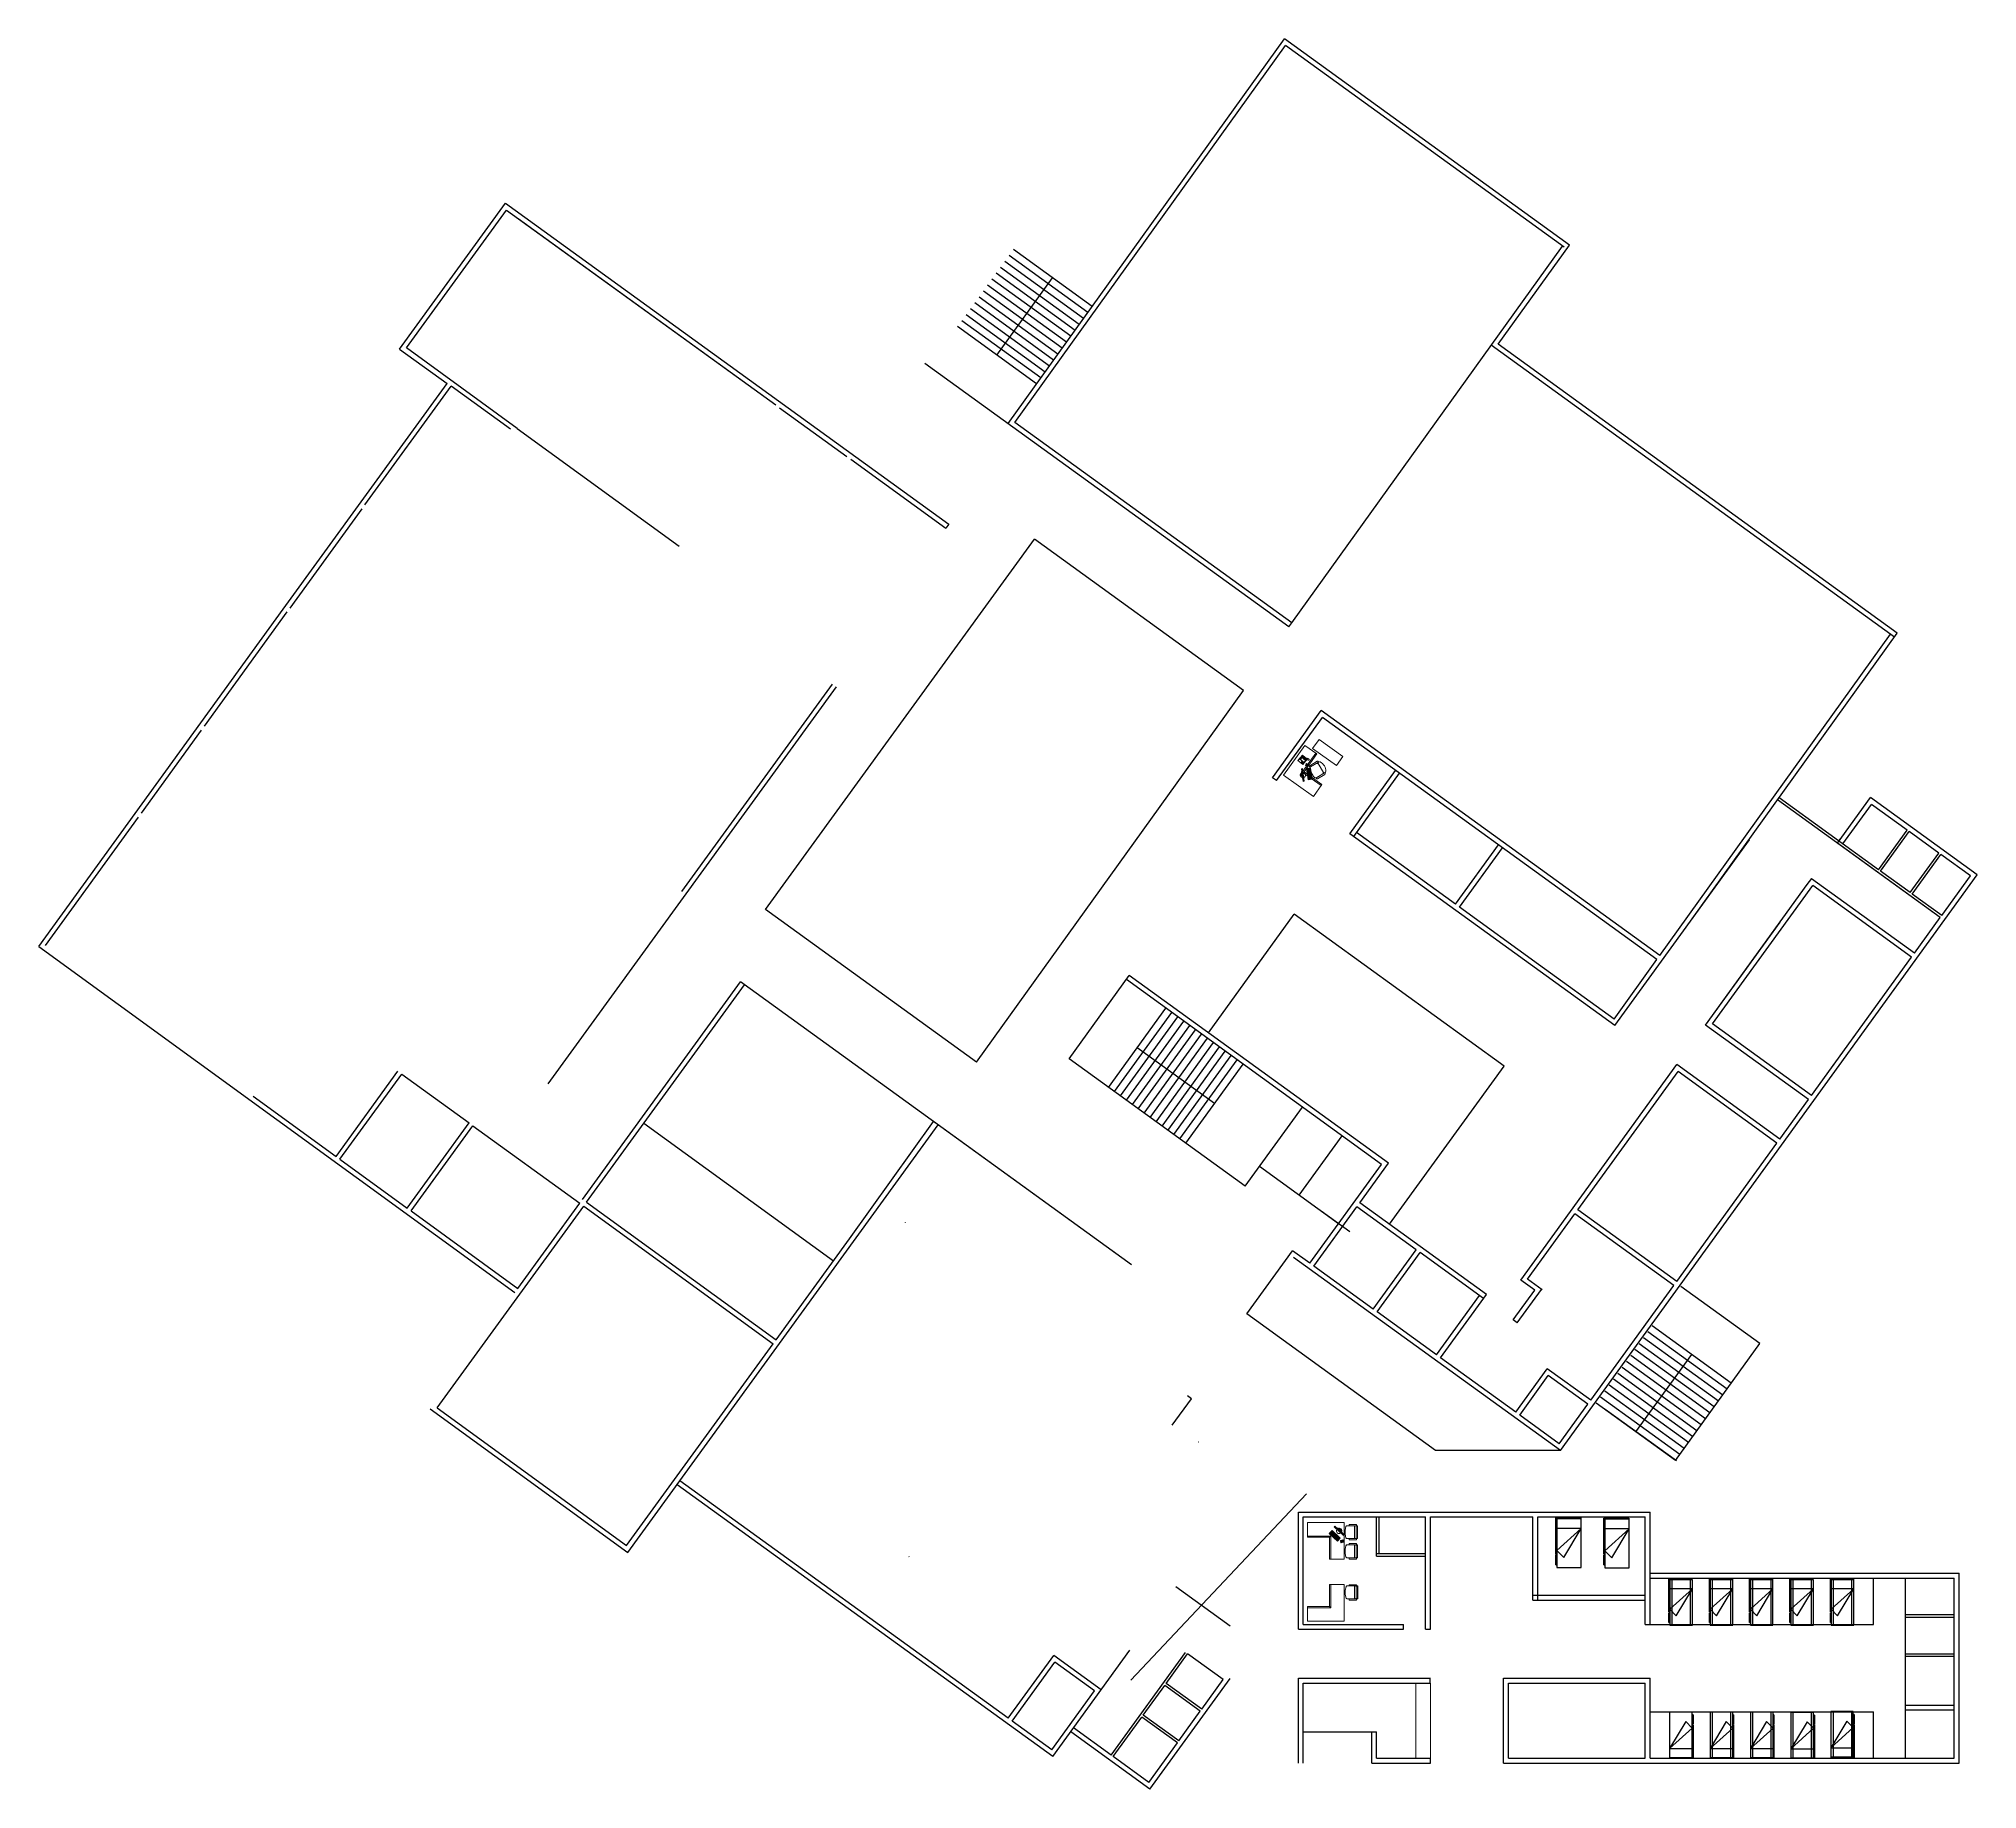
# Model space of a CAD drawing. Header units: metres. Extents: x 141303 to 146299, y 125960 to 127091.
# Drawn here: x 141881.5 to 141960.9, y 126569.4 to 126641.1 of the extents above; entities that cross this region are included whole.
import ezdxf

# ---------------------------------------------------------------- set-up
doc = ezdxf.new("R2010")
doc.units = ezdxf.units.M
doc.header["$MEASUREMENT"] = 0
for name, color, linetype, lineweight in [('C02_MOB-EQUIP GINE-PEDIATRÍA$0$MOBILIARIO ADMINISTRATIVO', 7, 'Continuous', 0), ('C03_MOB-EQUIP HOSP MI-CG$0$006_URGENCIAS & TOCOCIRUGÍA$0$MOBILIARIO ADMINISTRATIVO', 7, 'Continuous', 0), ('C03_MOB-EQUIP HOSP MI-CG$0$MOBILIARIO ADMINISTRATIVO', 7, 'Continuous', 0), ('C07_MOB-C.EXT Y FARMACIA$0$007_ADMISIÓN_HOSPITALARIA$0$SANCTORUM_ADMISION HOSPITALARIA_V5$0$007_ADMISIÓN_HOSPITALARIA$0$02.-PLANTA BAJA GENERAL$0$MOB', 7, 'Continuous', 0), ('NVMI-CONTOUR', 43, 'Continuous', 13), ('NVMI_WALL', 7, 'Continuous', 30)]:
    doc.layers.add(name, color=color, linetype=linetype, lineweight=lineweight)
for name, color, linetype in [('Computadoras -TI', 3, 'Continuous'), ('FURNITURE', 6, 'Continuous'), ('Telefonos -TI', 3, 'Continuous')]:
    doc.layers.add(name, color=color, linetype=linetype)
doc.layers.get('0').off()
doc.styles.add('C07_MOB-C.EXT Y FARMACIA$0$007_ADMISIÓN_HOSPITALARIA$0$SANCTORUM_ADMISION HOSPITALARIA_V5$0$007_ADMISIÓN_HOSPITALARIA$0$02.-PLANTA BAJA GENERAL$0$LEROY', font='LEROY.SHX', dxfattribs={"width": 1.25, "height": 1})

# ---------------------------------------------------------------- blocks, each defined once
blk = doc.blocks.new('C03_MOB-EQUIP HOSP MI-CG$0$005_HOSP_MEDINTERNA&CIRGENERAL$0$005_HOSP_MEDINTERNA&CIRGENERAL$0$Nivel 02_APOYOS Y SERVICIOS$0$CAMA')
for p, q in [((494738.487, 2131918.543), (494738.512, 2131918.543)), ((494738.526, 2131918.663), (494739.526, 2131918.663)), ((494738.526, 2131916.663), (494738.526, 2131918.663)), ((494739.526, 2131918.663), (494739.526, 2131916.663)), ((494738.512, 2131918.127), (494738.487, 2131918.127)), ((494738.526, 2131917.963), (494738.809, 2131918.246)), ((494739.526, 2131917.061), (494738.526, 2131917.963)), ((494738.809, 2131918.246), (494739.526, 2131917.061)), ((494739.526, 2131917.061), (494738.526, 2131917.061)), ((494739.526, 2131916.663), (494738.526, 2131916.663))]:
    blk.add_line(p, q)
for points in [[(494738.487, 2131918.543), (494738.487, 2131918.127)], [(494738.512, 2131918.127), (494738.512, 2131918.543)]]:
    blk.add_lwpolyline(points)
blk.add_lwpolyline([(494738.487, 2131916.625), (494739.506, 2131916.625), (494739.506, 2131916.647), (494738.512, 2131916.647), (494738.512, 2131918.093), (494738.487, 2131918.093), (494738.487, 2131916.625), (494738.487, 2131916.625)], close=True)
blk = doc.blocks.new('C02_MOB-EQUIP GINE-PEDIATRÍA$0$SILLA ADM')
at = {"lineweight": 0}
for p, q in [((20.047, 67.981, 0), (19.926, 67.709, 0)), ((19.953, 67.52, 0), (20.274, 67.378, 0)), ((19.978, 67.575, 0), (20.318, 67.425, 0)), ((20.52, 67.882, 0), (20.18, 68.032, 0)), ((20.525, 67.945, 0), (20.205, 68.087, 0)), ((20.301, 67.469, 0), (20.477, 67.864, 0)), ((20.521, 67.881, 0), (20.542, 67.872, 0)), ((20.536, 67.888, 0), (20.542, 67.901, 0)), ((20.318, 67.424, 0), (20.339, 67.415, 0)), ((20.324, 67.409, 0), (20.318, 67.396, 0))]:
    blk.add_line(p, q, dxfattribs=at)
at = {"lineweight": 0, "ltscale": 15}
for p, q in [((19.999, 67.925, 0), (19.948, 67.868, 0)), ((19.948, 67.868, 0), (19.951, 67.866, 0)), ((19.993, 67.925, 0), (19.959, 67.888, 0)), ((19.959, 67.888, 0), (19.963, 67.885, 0)), ((19.977, 67.823, 0), (19.961, 67.831, 0)), ((19.996, 67.866, 0), (19.98, 67.874, 0)), ((19.993, 67.925, 0), (19.996, 67.922, 0)), ((20.016, 67.911, 0), (19.999, 67.925, 0))]:
    blk.add_line(p, q, dxfattribs=at)
at = {"lineweight": 0}
for centre, radius, start, end in [((20.019, 67.668, 0), 0.101, 156.09692, 246.09692), ((19.966, 67.548, 0), 0.03, 66.09692, 246.09692), ((20.139, 67.94, 0), 0.101, 66.09692, 156.09692), ((20.192, 68.06, 0), 0.03, 66.09692, 246.09692), ((20.245, 67.548, 0), 0.0835, 246.09692, 336.09692), ((20.332, 67.455, 0), 0.0337, 156.09692, 246.09692), ((20.164, 67.766, 0), 0.416, 303.60768, 8.58616), ((20.38, 67.853, 0), 0.0835, 336.09692, 66.09692), ((20.507, 67.851, 0), 0.0337, 66.09692, 156.09692), ((20.525, 67.893, 0), 0.0122, 246.09692, 336.09692), ((20.511, 67.914, 0), 0.0337, 336.09692, 66.09692), ((20.519, 67.82, 0), 0.0575, 8.58616, 66.09692), ((20.287, 67.409, 0), 0.0337, 246.09692, 336.09692), ((20.313, 67.413, 0), 0.0122, 336.09692, 66.09692), ((20.363, 67.468, 0), 0.0575, 246.09692, 303.60768)]:
    blk.add_arc(centre, radius, start, end, dxfattribs=at)
at = {"lineweight": 0, "ltscale": 15}
blk.add_arc((19.97, 67.852, 0), 0.0235, 66.06967, 246.06967, dxfattribs=at)
blk = doc.blocks.new('C02_MOB-EQUIP GINE-PEDIATRÍA$0$DESK 1.50 X 1.50')
for points in [[(252.496, -575.355), (253.996, -575.355)], [(252.496, -575.355), (252.496, -575.955)], [(253.996, -575.355), (253.996, -576.855)], [(252.496, -575.905), (253.446, -575.905)], [(252.496, -575.955), (253.396, -575.955)], [(253.396, -575.955), (253.446, -575.905)], [(253.396, -575.955), (253.396, -576.855)], [(253.446, -575.905), (253.446, -576.855)], [(253.396, -576.855), (253.996, -576.855)]]:
    blk.add_lwpolyline(points)
blk = doc.blocks.new('C07_MOB-C.EXT Y FARMACIA$0$007_ADMISIÓN_HOSPITALARIA$0$SANCTORUM_ADMISION HOSPITALARIA_V5$0$007_ADMISIÓN_HOSPITALARIA$0$02.-PLANTA BAJA GENERAL$0$tel-ip-flat-10')
at = {"layer": 'C07_MOB-C.EXT Y FARMACIA$0$007_ADMISIÓN_HOSPITALARIA$0$SANCTORUM_ADMISION HOSPITALARIA_V5$0$007_ADMISIÓN_HOSPITALARIA$0$02.-PLANTA BAJA GENERAL$0$MOB'}
h = blk.add_hatch(dxfattribs=at)
h.set_pattern_fill('ACET-2D-ANSI31', color=256, scale=0.017696, angle=221.12086, style=0)
h.set_pattern_definition([(176.1209, (5.901504, -4.01507), (-0.00380107, -0.05605687), [])])
h.paths.add_polyline_path([(0.043, -0.146), (0.042, -0.133), (0.03, -0.143)])
h.paths.add_polyline_path([(0.026, -0.126), (0.038, -0.129), (0.026, -0.139)])
at = {"lineweight": 0, "ltscale": 2}
for p, q in [((0.102, 0.089), (-0.102, -0.089)), ((0.052, 0.019), (-0.022, -0.045)), ((0.046, 0.041), (0.218, -0.156)), ((0.056, 0.019), (0.213, -0.16)), ((0.06, 0.138), (0.069, 0.153)), ((0.097, 0.075), (0.061, 0.043)), ((0.099, -0.005), (0.061, 0.031)), ((0.062, 0.158), (0.071, 0.174)), ((0.063, 0.126), (0.072, 0.141)), ((0.066, 0.113), (0.076, 0.129)), ((0.07, 0.101), (0.079, 0.116)), ((0.078, 0.161), (0.087, 0.176)), ((0.091, 0.069), (0.078, 0.1)), ((0.083, 0.035), (0.215, -0.115)), ((0.095, 0.052), (0.084, 0.042)), ((0.095, 0.052), (0.084, 0.042)), ((0.09, 0.156), (0.099, 0.171)), ((0.101, 0.151), (0.11, 0.167)), ((0.102, 0.052), (0.234, -0.099)), ((0.103, 0.09), (0.275, -0.106)), ((0.109, 0.143), (0.118, 0.158)), ((0.11, 0.074), (0.14, 0.031)), ((0.114, 0.088), (0.28, -0.102)), ((0.116, 0.134), (0.125, 0.15)), ((0.124, 0.125), (0.133, 0.141)), ((0.127, 0.113), (0.136, 0.129)), ((0.13, 0.101), (0.139, 0.116)), ((0.133, 0.089), (0.142, 0.104)), ((0.138, 0.02), (0.134, 0.016)), ((0.136, 0.076), (0.146, 0.092)), ((0.14, 0.064), (0.149, 0.079)), ((0.163, 0.001), (0.154, -0.007)), ((-0.103, -0.101), (0.063, -0.291)), ((-0.069, -0.089), (-0.085, -0.103)), ((-0.071, -0.097), (-0.076, -0.102)), ((-0.076, -0.102), (-0.073, -0.106)), ((-0.058, -0.102), (-0.074, -0.115)), ((-0.073, -0.106), (-0.067, -0.102)), ((-0.067, -0.102), (-0.071, -0.097)), ((-0.055, -0.106), (-0.07, -0.119)), ((-0.069, -0.089), (-0.058, -0.102)), ((-0.048, -0.071), (-0.064, -0.084)), ((-0.043, -0.118), (-0.059, -0.132)), ((-0.04, -0.122), (-0.056, -0.136)), ((-0.055, -0.106), (-0.043, -0.118)), ((-0.037, -0.083), (-0.053, -0.097)), ((-0.034, -0.088), (-0.049, -0.101)), ((-0.048, -0.071), (-0.037, -0.083)), ((-0.029, -0.135), (-0.045, -0.149)), ((-0.028, -0.053), (-0.044, -0.067)), ((-0.025, -0.139), (-0.041, -0.153)), ((-0.04, -0.122), (-0.029, -0.135)), ((-0.023, -0.1), (-0.038, -0.114)), ((-0.019, -0.104), (-0.035, -0.118)), ((-0.034, -0.088), (-0.023, -0.1)), ((-0.017, -0.066), (-0.033, -0.08)), ((-0.014, -0.07), (-0.03, -0.084)), ((-0.014, -0.152), (-0.03, -0.166)), ((-0.028, -0.053), (-0.017, -0.066)), ((-0.025, -0.139), (-0.014, -0.152)), ((-0.008, -0.117), (-0.024, -0.131)), ((-0.022, -0.049), (0.135, -0.228)), ((-0.004, -0.121), (-0.02, -0.135)), ((-0.019, -0.104), (-0.008, -0.117)), ((-0.003, -0.083), (-0.018, -0.097)), ((0.001, -0.087), (-0.015, -0.101)), ((-0.014, -0.07), (-0.003, -0.083)), ((0.007, -0.134), (-0.009, -0.148)), ((0.012, -0.1), (-0.004, -0.113)), ((-0.004, -0.121), (0.007, -0.134)), ((0.016, -0.104), (0, -0.118)), ((0.001, -0.087), (0.012, -0.1)), ((0.027, -0.116), (0.011, -0.13)), ((0.016, -0.104), (0.027, -0.116)), ((0.026, -0.126), (0.026, -0.139)), ((0.026, -0.126), (0.038, -0.129)), ((0.038, -0.129), (0.026, -0.139)), ((0.042, -0.133), (0.03, -0.143)), ((0.043, -0.146), (0.03, -0.143)), ((0.043, -0.146), (0.042, -0.133)), ((0.12, -0.221), (0.056, -0.277)), ((0.123, -0.226), (0.06, -0.281)), ((0.28, -0.102), (0.063, -0.291)), ((0.173, -0.115), (0.095, -0.184)), ((0.115, -0.001), (0.11, -0.005)), ((0.179, -0.136), (0.115, -0.192)), ((0.115, -0.196), (0.127, -0.21)), ((0.135, -0.024), (0.125, -0.032)), ((0.142, -0.032), (0.132, -0.041)), ((0.195, -0.155), (0.132, -0.21)), ((0.149, -0.04), (0.139, -0.049)), ((0.157, -0.049), (0.146, -0.057)), ((0.163, -0.056), (0.153, -0.065)), ((0.169, -0.063), (0.159, -0.072)), ((0.17, -0.007), (0.161, -0.015)), ((0.178, -0.016), (0.168, -0.024)), ((0.185, -0.024), (0.176, -0.032)), ((0.177, -0.094), (0.207, -0.137)), ((0.183, -0.079), (0.179, -0.083)), ((0.191, -0.031), (0.182, -0.04)), ((0.184, -0.136), (0.196, -0.15)), ((0.197, -0.038), (0.188, -0.047)), ((0.207, -0.059), (0.202, -0.063)), ((0.256, -0.094), (0.218, -0.059)), ((0.256, -0.107), (0.22, -0.139)), ((0.233, -0.106), (0.222, -0.116))]:
    blk.add_line(p, q, dxfattribs=at)
at = {"lineweight": 0, "const_width": 0.00178}
for points in [[(-0.085, -0.103), (-0.074, -0.115)], [(-0.07, -0.119), (-0.059, -0.132)], [(-0.064, -0.084), (-0.053, -0.097)], [(-0.056, -0.136), (-0.045, -0.149)], [(-0.049, -0.101), (-0.038, -0.114)], [(-0.044, -0.067), (-0.033, -0.08)], [(-0.041, -0.153), (-0.03, -0.166)], [(-0.035, -0.118), (-0.024, -0.131)], [(-0.03, -0.084), (-0.018, -0.097)], [(-0.02, -0.135), (-0.009, -0.148)], [(-0.015, -0.101), (-0.004, -0.113)], [(0, -0.118), (0.011, -0.13)]]:
    blk.add_lwpolyline(points, dxfattribs=at)
at = {"lineweight": 0, "ltscale": 2}
for centre, radius, start, end in [((0.054, 0.017), 0.00336, 41.12086, 131.12086), ((0.066, 0.037), 0.00841, 131.12086, 227.41869), ((0.087, 0.039), 0.00504, 131.12086, 221.12086), ((0.087, 0.039), 0.00504, 131.12086, 221.12086), ((0.098, 0.049), 0.00504, 41.12086, 131.12086), ((0.098, 0.049), 0.00504, 41.12086, 131.12086), ((0.103, 0.069), 0.00841, 34.82303, 131.12086), ((0.108, 0.083), 0.00841, 41.12086, 131.12086), ((0.133, 0.026), 0.00841, 311.12086, 34.82303), ((-0.097, -0.096), 0.00841, 131.12086, 221.12086), ((-0.019, -0.047), 0.00336, 131.12086, 221.12086), ((0.105, 0.002), 0.00841, 227.41869, 311.12086), ((0.118, -0.194), 0.00336, 131.12086, 221.12086), ((0.13, -0.208), 0.00336, 221.12086, 311.12086), ((0.184, -0.09), 0.00841, 131.12086, 214.82303), ((0.181, -0.139), 0.00336, 41.12086, 131.12086), ((0.193, -0.152), 0.00336, 311.12086, 41.12086), ((0.212, -0.065), 0.00841, 47.41869, 131.12086), ((0.214, -0.132), 0.00841, 214.82303, 311.12086), ((0.219, -0.112), 0.00504, 221.12086, 311.12086), ((0.23, -0.102), 0.00504, 311.12086, 41.12086), ((0.251, -0.1), 0.00841, 311.12086, 47.41869)]:
    blk.add_arc(centre, radius, start, end, dxfattribs=at)
at = {"lineweight": 0, "ltscale": 2, "style": 'C07_MOB-C.EXT Y FARMACIA$0$007_ADMISIÓN_HOSPITALARIA$0$SANCTORUM_ADMISION HOSPITALARIA_V5$0$007_ADMISIÓN_HOSPITALARIA$0$02.-PLANTA BAJA GENERAL$0$LEROY'}
for s, p in [('9', (-0.058, -0.115)), ('0', (-0.052, -0.08)), ('6', (-0.043, -0.131)), ('8', (-0.037, -0.097)), ('*', (-0.032, -0.063)), ('3', (-0.028, -0.149)), ('5', (-0.023, -0.113)), ('7', (-0.018, -0.08)), ('2', (-0.008, -0.131)), ('4', (-0.003, -0.097)), ('1', (0.012, -0.114))]:
    blk.add_text(s, height=0.00633, rotation=221.12086, dxfattribs=at).set_placement(p)
blk = doc.blocks.new('C07_MOB-C.EXT Y FARMACIA$0$01.TLAT_TRIAGE - 06$0$02.COV_LNDV_MONTAJE - 00$0$Mob  -  PC 02')
at = {"lineweight": 0}
for p, q in [((-0.394, 0.402), (-0.443, 0.316)), ((-0.44, 0.303), (-0.379, 0.268)), ((-0.404, 0.333), (-0.402, 0.339)), ((-0.404, 0.327), (-0.404, 0.333)), ((-0.404, 0.322), (-0.404, 0.327)), ((-0.403, 0.318), (-0.404, 0.322)), ((-0.401, 0.314), (-0.403, 0.318)), ((-0.402, 0.339), (-0.4, 0.345)), ((-0.398, 0.311), (-0.401, 0.314)), ((-0.4, 0.345), (-0.397, 0.35)), ((-0.395, 0.309), (-0.398, 0.311)), ((-0.397, 0.35), (-0.394, 0.356)), ((-0.395, 0.313), (-0.396, 0.31)), ((-0.389, 0.325), (-0.395, 0.314)), ((-0.395, 0.314), (-0.394, 0.313)), ((-0.395, 0.313), (-0.395, 0.313)), ((-0.391, 0.308), (-0.395, 0.309)), ((-0.394, 0.356), (-0.39, 0.36)), ((-0.394, 0.313), (-0.387, 0.324)), ((-0.386, 0.308), (-0.391, 0.308)), ((-0.39, 0.36), (-0.385, 0.364)), ((-0.387, 0.324), (-0.389, 0.325)), ((-0.388, 0.324), (-0.383, 0.333)), ((-0.382, 0.31), (-0.386, 0.308)), ((-0.385, 0.364), (-0.381, 0.367)), ((-0.377, 0.312), (-0.382, 0.31)), ((-0.32, 0.372), (-0.381, 0.406)), ((-0.381, 0.367), (-0.376, 0.369)), ((-0.373, 0.315), (-0.377, 0.312)), ((-0.376, 0.369), (-0.371, 0.369)), ((-0.368, 0.319), (-0.373, 0.315)), ((-0.371, 0.369), (-0.367, 0.369)), ((-0.364, 0.324), (-0.368, 0.319)), ((-0.367, 0.369), (-0.364, 0.368)), ((-0.365, 0.272), (-0.316, 0.358)), ((-0.364, 0.368), (-0.36, 0.365)), ((-0.361, 0.33), (-0.364, 0.324)), ((-0.359, 0.335), (-0.361, 0.33)), ((-0.36, 0.365), (-0.358, 0.362)), ((-0.357, 0.341), (-0.359, 0.335)), ((-0.358, 0.362), (-0.356, 0.357)), ((-0.356, 0.347), (-0.357, 0.341)), ((-0.356, 0.357), (-0.356, 0.353)), ((-0.356, 0.353), (-0.356, 0.347)), ((0.22, 0.459), (-0.24, 0.459)), ((-0.24, 0.459), (-0.24, 0.299)), ((-0.24, 0.299), (0.22, 0.299)), ((-0.159, 0.444), (-0.237, 0.444)), ((-0.237, 0.444), (-0.237, 0.349)), ((-0.237, 0.349), (-0.159, 0.349)), ((-0.159, 0.334), (-0.237, 0.334)), ((-0.237, 0.334), (-0.237, 0.314)), ((-0.237, 0.314), (-0.159, 0.314)), ((-0.219, 0.44), (-0.234, 0.44)), ((-0.234, 0.44), (-0.234, 0.406)), ((-0.234, 0.406), (-0.234, 0.44)), ((-0.234, 0.406), (-0.219, 0.406)), ((-0.219, 0.403), (-0.234, 0.403)), ((-0.234, 0.403), (-0.234, 0.37)), ((-0.234, 0.37), (-0.234, 0.403)), ((-0.234, 0.37), (-0.219, 0.37)), ((-0.219, 0.367), (-0.234, 0.367)), ((-0.234, 0.367), (-0.234, 0.352)), ((-0.234, 0.352), (-0.234, 0.367)), ((-0.234, 0.352), (-0.219, 0.352)), ((-0.219, 0.406), (-0.219, 0.44)), ((-0.219, 0.37), (-0.219, 0.403)), ((-0.219, 0.352), (-0.219, 0.367)), ((-0.2, 0.44), (-0.215, 0.44)), ((-0.215, 0.44), (-0.215, 0.425)), ((-0.215, 0.425), (-0.215, 0.44)), ((-0.215, 0.425), (-0.2, 0.425)), ((-0.2, 0.421), (-0.215, 0.421)), ((-0.215, 0.421), (-0.215, 0.406)), ((-0.215, 0.406), (-0.215, 0.421)), ((-0.215, 0.406), (-0.2, 0.406)), ((-0.2, 0.403), (-0.215, 0.403)), ((-0.215, 0.403), (-0.215, 0.388)), ((-0.215, 0.388), (-0.215, 0.403)), ((-0.215, 0.388), (-0.2, 0.388)), ((-0.2, 0.385), (-0.215, 0.385)), ((-0.215, 0.385), (-0.215, 0.37)), ((-0.215, 0.37), (-0.215, 0.385)), ((-0.215, 0.37), (-0.2, 0.37)), ((-0.2, 0.367), (-0.215, 0.367)), ((-0.215, 0.367), (-0.215, 0.352)), ((-0.215, 0.352), (-0.215, 0.367)), ((-0.215, 0.352), (-0.2, 0.352)), ((-0.2, 0.425), (-0.2, 0.44)), ((-0.2, 0.406), (-0.2, 0.421)), ((-0.2, 0.388), (-0.2, 0.403)), ((-0.2, 0.37), (-0.2, 0.385)), ((-0.2, 0.352), (-0.2, 0.367)), ((-0.162, 0.44), (-0.196, 0.44)), ((-0.196, 0.44), (-0.196, 0.425)), ((-0.196, 0.425), (-0.196, 0.44)), ((-0.196, 0.425), (-0.162, 0.425)), ((-0.181, 0.421), (-0.196, 0.421)), ((-0.196, 0.421), (-0.196, 0.406)), ((-0.196, 0.406), (-0.196, 0.421)), ((-0.196, 0.406), (-0.181, 0.406)), ((-0.181, 0.403), (-0.196, 0.403)), ((-0.196, 0.403), (-0.196, 0.388)), ((-0.196, 0.388), (-0.196, 0.403)), ((-0.196, 0.388), (-0.181, 0.388)), ((-0.181, 0.385), (-0.196, 0.385)), ((-0.196, 0.385), (-0.196, 0.37)), ((-0.196, 0.37), (-0.196, 0.385)), ((-0.196, 0.37), (-0.181, 0.37)), ((-0.181, 0.367), (-0.196, 0.367)), ((-0.196, 0.367), (-0.196, 0.352)), ((-0.196, 0.352), (-0.196, 0.367)), ((-0.196, 0.352), (-0.181, 0.352)), ((-0.181, 0.406), (-0.181, 0.421)), ((-0.181, 0.388), (-0.181, 0.403)), ((-0.181, 0.37), (-0.181, 0.385)), ((-0.181, 0.352), (-0.181, 0.367)), ((-0.162, 0.421), (-0.177, 0.421)), ((-0.177, 0.421), (-0.177, 0.406)), ((-0.177, 0.406), (-0.177, 0.421)), ((-0.177, 0.406), (-0.162, 0.406)), ((-0.162, 0.403), (-0.177, 0.403)), ((-0.177, 0.403), (-0.177, 0.388)), ((-0.177, 0.388), (-0.177, 0.403)), ((-0.177, 0.388), (-0.162, 0.388)), ((-0.162, 0.385), (-0.177, 0.385)), ((-0.177, 0.385), (-0.177, 0.37)), ((-0.177, 0.37), (-0.177, 0.385)), ((-0.177, 0.37), (-0.162, 0.37)), ((-0.162, 0.367), (-0.177, 0.367)), ((-0.177, 0.367), (-0.177, 0.352)), ((-0.177, 0.352), (-0.177, 0.367)), ((-0.177, 0.352), (-0.162, 0.352)), ((-0.162, 0.425), (-0.162, 0.44)), ((-0.162, 0.406), (-0.162, 0.421)), ((-0.162, 0.388), (-0.162, 0.403)), ((-0.162, 0.37), (-0.162, 0.385)), ((-0.162, 0.352), (-0.162, 0.367)), ((-0.159, 0.349), (-0.159, 0.444)), ((-0.159, 0.314), (-0.159, 0.334)), ((-0.15, 0.349), (-0.15, 0.444)), ((-0.15, 0.444), (-0.09, 0.444)), ((-0.09, 0.349), (-0.15, 0.349)), ((-0.15, 0.314), (-0.15, 0.334)), ((-0.15, 0.334), (-0.09, 0.334)), ((-0.09, 0.314), (-0.15, 0.314)), ((-0.132, 0.442), (-0.147, 0.442)), ((-0.147, 0.442), (-0.147, 0.427)), ((-0.147, 0.427), (-0.147, 0.442)), ((-0.147, 0.427), (-0.132, 0.427)), ((-0.132, 0.385), (-0.147, 0.385)), ((-0.147, 0.385), (-0.147, 0.37)), ((-0.147, 0.37), (-0.147, 0.385)), ((-0.147, 0.37), (-0.132, 0.37)), ((-0.132, 0.367), (-0.147, 0.367)), ((-0.147, 0.367), (-0.147, 0.352)), ((-0.147, 0.352), (-0.147, 0.367)), ((-0.147, 0.352), (-0.132, 0.352)), ((-0.132, 0.332), (-0.147, 0.332)), ((-0.147, 0.332), (-0.147, 0.317)), ((-0.147, 0.317), (-0.147, 0.332)), ((-0.147, 0.317), (-0.132, 0.317)), ((-0.132, 0.427), (-0.132, 0.442)), ((-0.132, 0.37), (-0.132, 0.385)), ((-0.132, 0.352), (-0.132, 0.367)), ((-0.132, 0.317), (-0.132, 0.332)), ((-0.113, 0.442), (-0.128, 0.442)), ((-0.128, 0.442), (-0.128, 0.427)), ((-0.128, 0.427), (-0.128, 0.442)), ((-0.128, 0.427), (-0.113, 0.427)), ((-0.113, 0.424), (-0.128, 0.424)), ((-0.128, 0.424), (-0.128, 0.409)), ((-0.128, 0.409), (-0.128, 0.424)), ((-0.128, 0.409), (-0.113, 0.409)), ((-0.113, 0.385), (-0.128, 0.385)), ((-0.128, 0.385), (-0.128, 0.37)), ((-0.128, 0.37), (-0.128, 0.385)), ((-0.128, 0.37), (-0.113, 0.37)), ((-0.113, 0.367), (-0.128, 0.367)), ((-0.128, 0.367), (-0.128, 0.352)), ((-0.128, 0.352), (-0.128, 0.367)), ((-0.128, 0.352), (-0.113, 0.352)), ((-0.113, 0.332), (-0.128, 0.332)), ((-0.128, 0.332), (-0.128, 0.317)), ((-0.128, 0.317), (-0.128, 0.332)), ((-0.128, 0.317), (-0.113, 0.317)), ((-0.113, 0.427), (-0.113, 0.442)), ((-0.113, 0.409), (-0.113, 0.424)), ((-0.113, 0.37), (-0.113, 0.385)), ((-0.113, 0.352), (-0.113, 0.367)), ((-0.113, 0.317), (-0.113, 0.332)), ((-0.094, 0.442), (-0.109, 0.442)), ((-0.109, 0.442), (-0.109, 0.427)), ((-0.109, 0.427), (-0.109, 0.442)), ((-0.109, 0.427), (-0.094, 0.427)), ((-0.094, 0.385), (-0.109, 0.385)), ((-0.109, 0.385), (-0.109, 0.37)), ((-0.109, 0.37), (-0.109, 0.385)), ((-0.109, 0.37), (-0.094, 0.37)), ((-0.094, 0.367), (-0.109, 0.367)), ((-0.109, 0.367), (-0.109, 0.352)), ((-0.109, 0.352), (-0.109, 0.367)), ((-0.109, 0.352), (-0.094, 0.352)), ((-0.094, 0.332), (-0.109, 0.332)), ((-0.109, 0.332), (-0.109, 0.317)), ((-0.109, 0.317), (-0.109, 0.332)), ((-0.109, 0.317), (-0.094, 0.317)), ((-0.094, 0.427), (-0.094, 0.442)), ((-0.094, 0.37), (-0.094, 0.385)), ((-0.094, 0.352), (-0.094, 0.367)), ((-0.094, 0.317), (-0.094, 0.332)), ((-0.09, 0.444), (-0.09, 0.349)), ((-0.09, 0.334), (-0.09, 0.314)), ((-0.082, 0.349), (-0.082, 0.444)), ((0.205, 0.444), (-0.082, 0.444)), ((-0.082, 0.349), (0.205, 0.349)), ((-0.057, 0.442), (-0.08, 0.442)), ((-0.08, 0.442), (-0.08, 0.427)), ((-0.08, 0.427), (-0.08, 0.442)), ((-0.08, 0.427), (-0.057, 0.427)), ((-0.034, 0.423), (-0.08, 0.423)), ((-0.08, 0.423), (-0.08, 0.408)), ((-0.08, 0.408), (-0.08, 0.423)), ((-0.08, 0.408), (-0.034, 0.408)), ((-0.065, 0.404), (-0.08, 0.404)), ((-0.08, 0.404), (-0.08, 0.37)), ((-0.08, 0.37), (-0.08, 0.404)), ((-0.08, 0.37), (-0.057, 0.37)), ((-0.046, 0.366), (-0.08, 0.366)), ((-0.08, 0.366), (-0.08, 0.351)), ((-0.08, 0.351), (-0.08, 0.366)), ((-0.08, 0.351), (-0.046, 0.351)), ((-0.001, 0.334), (-0.078, 0.334)), ((-0.078, 0.334), (-0.078, 0.314)), ((-0.078, 0.314), (-0.078, 0.334)), ((-0.078, 0.314), (-0.001, 0.314)), ((-0.061, 0.332), (-0.076, 0.332)), ((-0.076, 0.332), (-0.076, 0.317)), ((-0.076, 0.317), (-0.076, 0.332)), ((-0.076, 0.317), (-0.061, 0.317)), ((-0.065, 0.385), (-0.065, 0.404)), ((-0.057, 0.385), (-0.065, 0.385)), ((-0.046, 0.404), (-0.061, 0.404)), ((-0.061, 0.404), (-0.061, 0.389)), ((-0.061, 0.389), (-0.061, 0.404)), ((-0.061, 0.389), (-0.046, 0.389)), ((-0.061, 0.317), (-0.061, 0.332)), ((-0.057, 0.427), (-0.057, 0.442)), ((-0.057, 0.37), (-0.057, 0.385)), ((-0.041, 0.332), (-0.056, 0.332)), ((-0.056, 0.332), (-0.056, 0.317)), ((-0.056, 0.317), (-0.056, 0.332)), ((-0.056, 0.317), (-0.041, 0.317)), ((-0.031, 0.442), (-0.053, 0.442)), ((-0.053, 0.442), (-0.053, 0.427)), ((-0.053, 0.427), (-0.053, 0.442)), ((-0.053, 0.427), (-0.031, 0.427)), ((-0.038, 0.385), (-0.053, 0.385)), ((-0.053, 0.385), (-0.053, 0.37)), ((-0.053, 0.37), (-0.053, 0.385)), ((-0.053, 0.37), (-0.038, 0.37)), ((-0.046, 0.389), (-0.046, 0.404)), ((-0.046, 0.351), (-0.046, 0.366)), ((-0.026, 0.404), (-0.041, 0.404)), ((-0.041, 0.404), (-0.041, 0.389)), ((-0.041, 0.389), (-0.041, 0.404)), ((-0.041, 0.389), (-0.026, 0.389)), ((-0.026, 0.366), (-0.041, 0.366)), ((-0.041, 0.366), (-0.041, 0.351)), ((-0.041, 0.351), (-0.041, 0.366)), ((-0.041, 0.351), (-0.026, 0.351)), ((-0.041, 0.317), (-0.041, 0.332)), ((-0.038, 0.37), (-0.038, 0.385)), ((-0.022, 0.332), (-0.037, 0.332)), ((-0.037, 0.332), (-0.037, 0.317)), ((-0.037, 0.317), (-0.037, 0.332)), ((-0.037, 0.317), (-0.022, 0.317)), ((-0.034, 0.408), (-0.034, 0.423)), ((-0.019, 0.385), (-0.034, 0.385)), ((-0.034, 0.385), (-0.034, 0.37)), ((-0.034, 0.37), (-0.034, 0.385)), ((-0.034, 0.37), (-0.019, 0.37)), ((-0.031, 0.427), (-0.031, 0.442)), ((-0.015, 0.423), (-0.03, 0.423)), ((-0.03, 0.423), (-0.03, 0.408)), ((-0.03, 0.408), (-0.03, 0.423)), ((-0.03, 0.408), (-0.015, 0.408)), ((-0.03, 0.055), (-0.03, 0.026)), ((-0.03, 0.043), (0.03, 0.043)), ((-0.03, 0.038), (0.03, 0.038)), ((-0.03, 0.034), (0.03, 0.034)), ((-0.03, 0.029), (0.03, 0.029)), ((-0.03, 0.026), (0.03, 0.026)), ((-0.004, 0.442), (-0.026, 0.442)), ((-0.026, 0.442), (-0.026, 0.427)), ((-0.026, 0.427), (-0.026, 0.442)), ((-0.026, 0.427), (-0.004, 0.427)), ((-0.026, 0.389), (-0.026, 0.404)), ((-0.026, 0.351), (-0.026, 0.366)), ((-0.007, 0.404), (-0.022, 0.404)), ((-0.022, 0.404), (-0.022, 0.389)), ((-0.022, 0.389), (-0.022, 0.404)), ((-0.022, 0.389), (-0.007, 0.389)), ((-0.007, 0.366), (-0.022, 0.366)), ((-0.022, 0.366), (-0.022, 0.351)), ((-0.022, 0.351), (-0.022, 0.366)), ((-0.022, 0.351), (-0.007, 0.351)), ((-0.022, 0.317), (-0.022, 0.332)), ((-0.019, 0.37), (-0.019, 0.385)), ((-0.003, 0.332), (-0.018, 0.332)), ((-0.018, 0.332), (-0.018, 0.317)), ((-0.018, 0.317), (-0.018, 0.332)), ((-0.018, 0.317), (-0.003, 0.317)), ((-0.015, 0.408), (-0.015, 0.423)), ((0, 0.385), (-0.015, 0.385)), ((-0.015, 0.385), (-0.015, 0.37)), ((-0.015, 0.37), (-0.015, 0.385)), ((-0.015, 0.37), (0, 0.37)), ((0.004, 0.423), (-0.011, 0.423)), ((-0.011, 0.423), (-0.011, 0.408)), ((-0.011, 0.408), (-0.011, 0.423)), ((-0.011, 0.408), (0.004, 0.408)), ((-0.007, 0.389), (-0.007, 0.404)), ((-0.007, 0.351), (-0.007, 0.366)), ((-0.004, 0.427), (-0.004, 0.442)), ((0.012, 0.404), (-0.003, 0.404)), ((-0.003, 0.404), (-0.003, 0.389)), ((-0.003, 0.389), (-0.003, 0.404)), ((-0.003, 0.389), (0.012, 0.389)), ((0.012, 0.366), (-0.003, 0.366)), ((-0.003, 0.366), (-0.003, 0.351)), ((-0.003, 0.351), (-0.003, 0.366)), ((-0.003, 0.351), (0.012, 0.351)), ((-0.003, 0.317), (-0.003, 0.332)), ((-0.001, 0.314), (-0.001, 0.334)), ((0.023, 0.442), (0, 0.442)), ((0, 0.442), (0, 0.427)), ((0, 0.427), (0, 0.442)), ((0, 0.427), (0.023, 0.427)), ((0, 0.37), (0, 0.385)), ((0.004, 0.408), (0.004, 0.423)), ((0.019, 0.385), (0.004, 0.385)), ((0.004, 0.385), (0.004, 0.37)), ((0.004, 0.37), (0.004, 0.385)), ((0.004, 0.37), (0.019, 0.37)), ((0.083, 0.334), (0.006, 0.334)), ((0.006, 0.334), (0.006, 0.314)), ((0.006, 0.314), (0.006, 0.334)), ((0.006, 0.314), (0.083, 0.314)), ((0.024, 0.423), (0.009, 0.423)), ((0.009, 0.423), (0.009, 0.408)), ((0.009, 0.408), (0.009, 0.423)), ((0.009, 0.408), (0.024, 0.408)), ((0.024, 0.332), (0.009, 0.332)), ((0.009, 0.332), (0.009, 0.317)), ((0.009, 0.317), (0.009, 0.332)), ((0.009, 0.317), (0.024, 0.317)), ((0.012, 0.389), (0.012, 0.404)), ((0.012, 0.351), (0.012, 0.366)), ((0.031, 0.404), (0.016, 0.404)), ((0.016, 0.404), (0.016, 0.389)), ((0.016, 0.389), (0.016, 0.404)), ((0.016, 0.389), (0.031, 0.389)), ((0.031, 0.366), (0.016, 0.366)), ((0.016, 0.366), (0.016, 0.351)), ((0.016, 0.351), (0.016, 0.366)), ((0.016, 0.351), (0.031, 0.351)), ((0.019, 0.37), (0.019, 0.385)), ((0.023, 0.427), (0.023, 0.442)), ((0.024, 0.408), (0.024, 0.423)), ((0.039, 0.385), (0.024, 0.385)), ((0.024, 0.385), (0.024, 0.37)), ((0.024, 0.37), (0.024, 0.385)), ((0.024, 0.37), (0.039, 0.37)), ((0.024, 0.317), (0.024, 0.332)), ((0.123, 0.442), (0.027, 0.442)), ((0.027, 0.442), (0.027, 0.427)), ((0.027, 0.427), (0.027, 0.442)), ((0.027, 0.427), (0.123, 0.427)), ((0.043, 0.423), (0.028, 0.423)), ((0.028, 0.423), (0.028, 0.408)), ((0.028, 0.408), (0.028, 0.423)), ((0.028, 0.408), (0.043, 0.408)), ((0.043, 0.332), (0.028, 0.332)), ((0.028, 0.332), (0.028, 0.317)), ((0.028, 0.317), (0.028, 0.332)), ((0.028, 0.317), (0.043, 0.317)), ((0.03, 0.055), (0.03, 0.026)), ((0.031, 0.389), (0.031, 0.404)), ((0.031, 0.351), (0.031, 0.366)), ((0.05, 0.404), (0.035, 0.404)), ((0.035, 0.404), (0.035, 0.389)), ((0.035, 0.389), (0.035, 0.404)), ((0.035, 0.389), (0.05, 0.389)), ((0.05, 0.366), (0.035, 0.366)), ((0.035, 0.366), (0.035, 0.351)), ((0.035, 0.351), (0.035, 0.366)), ((0.035, 0.351), (0.05, 0.351)), ((0.039, 0.37), (0.039, 0.385)), ((0.043, 0.408), (0.043, 0.423)), ((0.058, 0.385), (0.043, 0.385)), ((0.043, 0.385), (0.043, 0.37)), ((0.043, 0.37), (0.043, 0.385)), ((0.043, 0.37), (0.058, 0.37)), ((0.043, 0.317), (0.043, 0.332)), ((0.062, 0.423), (0.047, 0.423)), ((0.047, 0.423), (0.047, 0.408)), ((0.047, 0.408), (0.047, 0.423)), ((0.047, 0.408), (0.062, 0.408)), ((0.062, 0.332), (0.047, 0.332)), ((0.047, 0.332), (0.047, 0.317)), ((0.047, 0.317), (0.047, 0.332)), ((0.047, 0.317), (0.062, 0.317)), ((0.05, 0.389), (0.05, 0.404)), ((0.05, 0.351), (0.05, 0.366)), ((0.069, 0.404), (0.054, 0.404)), ((0.054, 0.404), (0.054, 0.389)), ((0.054, 0.389), (0.054, 0.404)), ((0.054, 0.389), (0.069, 0.389)), ((0.069, 0.366), (0.054, 0.366)), ((0.054, 0.366), (0.054, 0.351)), ((0.054, 0.351), (0.054, 0.366)), ((0.054, 0.351), (0.069, 0.351)), ((0.058, 0.37), (0.058, 0.385)), ((0.062, 0.408), (0.062, 0.423)), ((0.077, 0.385), (0.062, 0.385)), ((0.062, 0.385), (0.062, 0.37)), ((0.062, 0.37), (0.062, 0.385)), ((0.062, 0.37), (0.077, 0.37)), ((0.062, 0.317), (0.062, 0.332)), ((0.081, 0.423), (0.066, 0.423)), ((0.066, 0.423), (0.066, 0.408)), ((0.066, 0.408), (0.066, 0.423)), ((0.066, 0.408), (0.081, 0.408)), ((0.081, 0.332), (0.066, 0.332)), ((0.066, 0.332), (0.066, 0.317)), ((0.066, 0.317), (0.066, 0.332)), ((0.066, 0.317), (0.081, 0.317)), ((0.069, 0.389), (0.069, 0.404)), ((0.069, 0.351), (0.069, 0.366)), ((0.088, 0.404), (0.073, 0.404)), ((0.073, 0.404), (0.073, 0.389)), ((0.073, 0.389), (0.073, 0.404)), ((0.073, 0.389), (0.088, 0.389)), ((0.088, 0.366), (0.073, 0.366)), ((0.073, 0.366), (0.073, 0.351)), ((0.073, 0.351), (0.073, 0.366)), ((0.073, 0.351), (0.088, 0.351)), ((0.077, 0.37), (0.077, 0.385)), ((0.081, 0.408), (0.081, 0.423)), ((0.096, 0.385), (0.081, 0.385)), ((0.081, 0.385), (0.081, 0.37)), ((0.081, 0.37), (0.081, 0.385)), ((0.081, 0.37), (0.096, 0.37)), ((0.081, 0.317), (0.081, 0.332)), ((0.083, 0.314), (0.083, 0.334)), ((0.1, 0.423), (0.085, 0.423)), ((0.085, 0.423), (0.085, 0.408)), ((0.085, 0.408), (0.085, 0.423)), ((0.085, 0.408), (0.1, 0.408)), ((0.088, 0.389), (0.088, 0.404)), ((0.088, 0.351), (0.088, 0.366)), ((0.167, 0.334), (0.09, 0.334)), ((0.09, 0.334), (0.09, 0.314)), ((0.09, 0.314), (0.09, 0.334)), ((0.09, 0.314), (0.167, 0.314)), ((0.108, 0.404), (0.093, 0.404)), ((0.093, 0.404), (0.093, 0.389)), ((0.093, 0.389), (0.093, 0.404)), ((0.093, 0.389), (0.108, 0.389)), ((0.108, 0.366), (0.093, 0.366)), ((0.093, 0.366), (0.093, 0.351)), ((0.093, 0.351), (0.093, 0.366)), ((0.093, 0.351), (0.108, 0.351)), ((0.108, 0.332), (0.093, 0.332)), ((0.093, 0.332), (0.093, 0.317)), ((0.093, 0.317), (0.093, 0.332)), ((0.093, 0.317), (0.108, 0.317)), ((0.096, 0.37), (0.096, 0.385)), ((0.1, 0.408), (0.1, 0.423)), ((0.115, 0.385), (0.1, 0.385)), ((0.1, 0.385), (0.1, 0.37)), ((0.1, 0.37), (0.1, 0.385)), ((0.1, 0.37), (0.115, 0.37)), ((0.119, 0.423), (0.104, 0.423)), ((0.104, 0.423), (0.104, 0.408)), ((0.104, 0.408), (0.104, 0.423)), ((0.104, 0.408), (0.119, 0.408)), ((0.108, 0.389), (0.108, 0.404)), ((0.108, 0.351), (0.108, 0.366)), ((0.108, 0.317), (0.108, 0.332)), ((0.127, 0.404), (0.112, 0.404)), ((0.112, 0.404), (0.112, 0.389)), ((0.112, 0.389), (0.112, 0.404)), ((0.112, 0.389), (0.127, 0.389)), ((0.127, 0.366), (0.112, 0.366)), ((0.112, 0.366), (0.112, 0.351)), ((0.112, 0.351), (0.112, 0.366)), ((0.112, 0.351), (0.127, 0.351)), ((0.127, 0.332), (0.112, 0.332)), ((0.112, 0.332), (0.112, 0.317)), ((0.112, 0.317), (0.112, 0.332)), ((0.112, 0.317), (0.127, 0.317)), ((0.115, 0.37), (0.115, 0.385)), ((0.119, 0.408), (0.119, 0.423)), ((0.134, 0.385), (0.119, 0.385)), ((0.119, 0.385), (0.119, 0.37)), ((0.119, 0.37), (0.119, 0.385)), ((0.119, 0.37), (0.134, 0.37)), ((0.123, 0.427), (0.123, 0.442)), ((0.138, 0.423), (0.123, 0.423)), ((0.123, 0.423), (0.123, 0.408)), ((0.123, 0.408), (0.123, 0.423)), ((0.123, 0.408), (0.138, 0.408)), ((0.15, 0.442), (0.127, 0.442)), ((0.127, 0.442), (0.127, 0.427)), ((0.127, 0.427), (0.127, 0.442)), ((0.127, 0.427), (0.15, 0.427)), ((0.127, 0.389), (0.127, 0.404)), ((0.127, 0.351), (0.127, 0.366)), ((0.127, 0.317), (0.127, 0.332)), ((0.146, 0.404), (0.131, 0.404)), ((0.131, 0.404), (0.131, 0.389)), ((0.131, 0.389), (0.131, 0.404)), ((0.131, 0.389), (0.146, 0.389)), ((0.146, 0.366), (0.131, 0.366)), ((0.131, 0.366), (0.131, 0.351)), ((0.131, 0.351), (0.131, 0.366)), ((0.131, 0.351), (0.146, 0.351)), ((0.146, 0.332), (0.131, 0.332)), ((0.131, 0.332), (0.131, 0.317)), ((0.131, 0.317), (0.131, 0.332)), ((0.131, 0.317), (0.146, 0.317)), ((0.134, 0.37), (0.134, 0.385)), ((0.138, 0.408), (0.138, 0.423)), ((0.153, 0.385), (0.138, 0.385)), ((0.138, 0.385), (0.138, 0.37)), ((0.138, 0.37), (0.138, 0.385)), ((0.138, 0.37), (0.153, 0.37)), ((0.157, 0.423), (0.142, 0.423)), ((0.142, 0.423), (0.142, 0.408)), ((0.142, 0.408), (0.142, 0.423)), ((0.142, 0.408), (0.157, 0.408)), ((0.146, 0.389), (0.146, 0.404)), ((0.146, 0.351), (0.146, 0.366)), ((0.146, 0.317), (0.146, 0.332)), ((0.15, 0.427), (0.15, 0.442)), ((0.165, 0.404), (0.15, 0.404)), ((0.15, 0.404), (0.15, 0.389)), ((0.15, 0.389), (0.15, 0.404)), ((0.15, 0.389), (0.165, 0.389)), ((0.165, 0.366), (0.15, 0.366)), ((0.15, 0.366), (0.15, 0.351)), ((0.15, 0.351), (0.15, 0.366)), ((0.15, 0.351), (0.165, 0.351)), ((0.165, 0.332), (0.15, 0.332)), ((0.15, 0.332), (0.15, 0.317)), ((0.15, 0.317), (0.15, 0.332)), ((0.15, 0.317), (0.165, 0.317)), ((0.153, 0.37), (0.153, 0.385)), ((0.177, 0.442), (0.154, 0.442)), ((0.154, 0.442), (0.154, 0.427)), ((0.154, 0.427), (0.154, 0.442)), ((0.154, 0.427), (0.177, 0.427)), ((0.157, 0.408), (0.157, 0.423)), ((0.172, 0.385), (0.157, 0.385)), ((0.157, 0.385), (0.157, 0.37)), ((0.157, 0.37), (0.157, 0.385)), ((0.157, 0.37), (0.172, 0.37)), ((0.177, 0.423), (0.162, 0.423)), ((0.162, 0.423), (0.162, 0.408)), ((0.162, 0.408), (0.162, 0.423)), ((0.162, 0.408), (0.177, 0.408)), ((0.165, 0.389), (0.165, 0.404)), ((0.165, 0.351), (0.165, 0.366)), ((0.165, 0.317), (0.165, 0.332)), ((0.167, 0.314), (0.167, 0.334)), ((0.184, 0.404), (0.169, 0.404)), ((0.169, 0.404), (0.169, 0.389)), ((0.169, 0.389), (0.169, 0.404)), ((0.169, 0.389), (0.184, 0.389)), ((0.184, 0.366), (0.169, 0.366)), ((0.169, 0.366), (0.169, 0.351)), ((0.169, 0.351), (0.169, 0.366)), ((0.169, 0.351), (0.184, 0.351)), ((0.172, 0.37), (0.172, 0.385)), ((0.177, 0.427), (0.177, 0.442)), ((0.177, 0.408), (0.177, 0.423)), ((0.203, 0.385), (0.177, 0.385)), ((0.177, 0.385), (0.177, 0.37)), ((0.177, 0.37), (0.177, 0.385)), ((0.177, 0.37), (0.203, 0.37)), ((0.203, 0.442), (0.181, 0.442)), ((0.181, 0.442), (0.181, 0.427)), ((0.181, 0.427), (0.181, 0.442)), ((0.181, 0.427), (0.203, 0.427)), ((0.203, 0.423), (0.181, 0.423)), ((0.181, 0.423), (0.181, 0.408)), ((0.181, 0.408), (0.181, 0.423)), ((0.181, 0.408), (0.203, 0.408)), ((0.184, 0.389), (0.184, 0.404)), ((0.184, 0.351), (0.184, 0.366)), ((0.205, 0.334), (0.186, 0.334)), ((0.186, 0.334), (0.186, 0.314)), ((0.186, 0.314), (0.186, 0.334)), ((0.186, 0.314), (0.205, 0.314)), ((0.203, 0.404), (0.188, 0.404)), ((0.188, 0.404), (0.188, 0.389)), ((0.188, 0.389), (0.188, 0.404)), ((0.188, 0.389), (0.203, 0.389)), ((0.203, 0.366), (0.188, 0.366)), ((0.188, 0.366), (0.188, 0.351)), ((0.188, 0.351), (0.188, 0.366)), ((0.188, 0.351), (0.203, 0.351)), ((0.203, 0.332), (0.188, 0.332)), ((0.188, 0.332), (0.188, 0.317)), ((0.188, 0.317), (0.188, 0.332)), ((0.188, 0.317), (0.203, 0.317)), ((0.203, 0.427), (0.203, 0.442)), ((0.203, 0.408), (0.203, 0.423)), ((0.203, 0.389), (0.203, 0.404)), ((0.203, 0.37), (0.203, 0.385)), ((0.203, 0.351), (0.203, 0.366)), ((0.203, 0.317), (0.203, 0.332)), ((0.205, 0.349), (0.205, 0.444)), ((0.205, 0.314), (0.205, 0.334)), ((0.205, 0.314), (0.205, 0.334)), ((0.22, 0.299), (0.22, 0.459))]:
    blk.add_line(p, q, dxfattribs=at)
for points in [[(0.26, 0.13), (-0.26, 0.13), (-0.26, 0.11), (0.26, 0.11)], [(0.26, 0.11), (-0.26, 0.11), (-0.26, 0.09), (0.26, 0.09)]]:
    blk.add_lwpolyline(points, close=True, dxfattribs=at)
for points in [[(-0.143, 0.072), (-0.143, 0.09)], [(-0.143, 0.09), (0.143, 0.09)], [(0.143, 0.09), (0.143, 0.072)]]:
    blk.add_lwpolyline(points, dxfattribs=at)
for centre, radius, start, end in [((-0.435, 0.311), 0.01, 150.3633, 240.3633), ((-0.364, 0.368), 0.0392, 208.33199, 272.39462), ((-0.388, 0.317), 0.00805, 97.1124, 203.6142), ((-0.386, 0.397), 0.01, 60.3633, 150.3633), ((-0.395, 0.321), 0.00805, 277.1124, 23.6142), ((-0.374, 0.277), 0.01, 240.3633, 330.3633), ((-0.325, 0.363), 0.01, 330.3633, 60.3633), ((0, 0.651), 0.596, 256.11907, 283.88097), ((0, 0.11), 0.11, 10.49165, 169.50839), ((0, 0.11), 0.11, 205.07412, 334.92592)]:
    blk.add_arc(centre, radius, start, end, dxfattribs=at)
blk = doc.blocks.new('C03_MOB-EQUIP HOSP MI-CG$0$006_URGENCIAS & TOCOCIRUGÍA$0$016_GOBIERNO$0$GOBIERNO_ V05 - 2205 29$0$02.-PLANTA BAJA GENERAL$0$XR-PLANTA BAJA$0$18360311')
at = {"lineweight": 0}
blk.add_lwpolyline([(-0.265, -0.045), (-0.315, -0.045), (-0.315, -0.347), (-0.265, -0.347), (-0.265, -0.432, 0.153193), (-0.256, -0.46, 0.153193), (-0.232, -0.479), (-0.088, -0.507, 0.044367), (-0.08, -0.509, 0.044367), (-0.071, -0.51), (0.071, -0.51, 0.044367), (0.08, -0.509, 0.044367), (0.088, -0.507), (0.232, -0.479), (0.232, -0.479, 0.109125), (0.25, -0.467, 0.197851), (0.265, -0.432), (0.265, -0.347), (0.315, -0.347), (0.315, -0.045), (0.265, -0.045), (0.265, 0), (-0.265, 0), (-0.265, -0.045)], format="xyb", dxfattribs=at)
for points in [[(0.265, 0), (-0.265, 0), (-0.265, -0.005), (0.265, -0.005)], [(-0.265, -0.064), (-0.265, -0.045), (-0.315, -0.045), (-0.315, -0.347), (-0.265, -0.347)], [(0.265, -0.005), (-0.265, -0.005), (-0.265, -0.01), (-0.255, -0.01), (0.255, -0.01), (0.265, -0.01)], [(-0.255, -0.01), (-0.265, -0.01), (-0.265, -0.064), (-0.255, -0.064)], [(0.255, -0.01), (-0.255, -0.01), (-0.255, -0.064), (0.255, -0.064)], [(0.265, -0.01), (0.255, -0.01), (0.255, -0.064), (0.265, -0.064), (0.265, -0.064), (0.265, -0.045)], [(0.315, -0.045), (0.265, -0.045), (0.265, -0.347), (0.315, -0.347)]]:
    blk.add_lwpolyline(points, close=True, dxfattribs=at)
for points in [[(0.265, -0.045), (0.265, -0.01), (-0.265, -0.01), (-0.265, -0.064), (-0.265, -0.347), (-0.265, -0.347), (-0.265, -0.432, 0.313749), (-0.232, -0.479), (-0.088, -0.507, 0.08891), (-0.071, -0.51), (0.071, -0.51, 0.08891), (0.088, -0.507), (0.232, -0.479, 0.313749), (0.265, -0.432), (0.265, -0.347), (0.265, -0.347)], [(0.265, -0.101), (0.265, -0.064), (-0.265, -0.064), (-0.265, -0.101, 0.414214), (-0.24, -0.126), (0.24, -0.126, 0.414213)]]:
    blk.add_lwpolyline(points, format="xyb", close=True, dxfattribs=at)
blk = doc.blocks.new('C03_MOB-EQUIP HOSP MI-CG$0$DESK 1.50 X 1.50')
for points in [[(252.496, -575.355), (253.996, -575.355)], [(252.496, -575.355), (252.496, -575.955)], [(253.996, -575.355), (253.996, -576.855)], [(252.496, -575.905), (253.446, -575.905)], [(252.496, -575.955), (253.396, -575.955)], [(253.396, -575.955), (253.446, -575.905)], [(253.396, -575.955), (253.396, -576.855)], [(253.446, -575.905), (253.446, -576.855)], [(253.396, -576.855), (253.996, -576.855)]]:
    blk.add_lwpolyline(points)

msp = doc.modelspace()

# ---------------------------------------------------------------- linework, layer by layer
at = {"layer": 'C02_MOB-EQUIP GINE-PEDIATRÍA$0$MOBILIARIO ADMINISTRATIVO', "linetype": 'ByBlock', "extrusion": (-3.33789e-08, 2.38111e-08, 1), "elevation": -0.00172}
msp.add_lwpolyline([(141933.64976, 126612.04086), (141933.91109, 126612.4072), (141934.888, 126611.71032), (141934.62667, 126611.34398)], close=True, dxfattribs=at)
at = {"layer": 'FURNITURE', "lineweight": 0}
for p, q in [((141937.86889, 126570.69238), (141937.86889, 126573.77313)), ((141938.46889, 126570.69238), (141938.46889, 126573.77313))]:
    msp.add_line(p, q, dxfattribs=at)
at = {"layer": 'NVMI-CONTOUR'}
msp.add_line((141933.403, 126581.51939), (141926.20097, 126573.897), dxfattribs=at)
at = {"layer": 'NVMI_WALL'}
for p, q in [((141921.17987, 126625.34436), (141932.49672, 126641.10268)), ((141921.45898, 126625.39015), (141932.54205, 126640.82294)), ((141944.16036, 126632.6574), (141932.49672, 126641.10268)), ((141943.94162, 126632.56886), (141932.54205, 126640.82294)), ((141896.27093, 126628.39687), (141900.60753, 126634.36747)), ((141900.60753, 126634.36747), (141918.75037, 126621.23081)), ((141896.55028, 126628.44116), (141900.65199, 126634.08836)), ((141900.65199, 126634.08836), (141911.66757, 126626.11231)), ((141901.12937, 126633.7427), (141911.66757, 126626.11231)), ((141924.27192, 126629.64993), (141921.04873, 126631.98374)), ((141924.44691, 126629.8936), (141921.22467, 126632.22673)), ((141924.62191, 126630.13728), (141921.40062, 126632.46972)), ((141932.79863, 126617.17946), (141943.8817, 126632.61225)), ((141941.24376, 126628.59614), (141944.16036, 126632.6574)), ((141923.74693, 126628.9189), (141920.52091, 126631.25476)), ((141923.92192, 126629.16258), (141920.69685, 126631.49775)), ((141920.72701, 126628.14245), (141923.00196, 126631.31023)), ((141924.09692, 126629.40625), (141920.87279, 126631.74075)), ((141923.22194, 126628.18787), (141919.99308, 126630.52579)), ((141923.39694, 126628.43155), (141920.16902, 126630.76878)), ((141923.57193, 126628.67522), (141920.34496, 126631.01177)), ((141922.52196, 126627.21317), (141919.28931, 126629.55383)), ((141922.69695, 126627.45685), (141919.46525, 126629.79682)), ((141922.87195, 126627.70052), (141919.6412, 126630.03981)), ((141923.04695, 126627.9442), (141919.81714, 126630.2828)), ((141922.34696, 126626.9695), (141919.10706, 126629.31541)), ((141896.27093, 126628.39687), (141898.21277, 126626.98646)), ((141901.08125, 126625.1502), (141896.55028, 126628.44116)), ((141957.4693, 126616.60082), (141940.9651, 126628.55099)), ((141957.58659, 126616.76281), (141941.24376, 126628.59614)), ((141932.68196, 126617.01701), (141917.77843, 126627.8082)), ((141891.50324, 126617.74883), (141898.21277, 126626.98646)), ((141894.85239, 126622.01958), (141898.37841, 126626.87418)), ((141900.80571, 126625.11117), (141898.37841, 126626.87418)), ((141919.55538, 126626.51099), (141919.56037, 126626.51795)), ((141922.46426, 126627.13149), (141922.46363, 126627.13195)), ((141911.82957, 126625.99502), (141914.58346, 126624.00101)), ((141901.08125, 126625.1502), (141907.71587, 126620.33131)), ((141932.79863, 126617.17946), (141921.45898, 126625.39015)), ((141914.74546, 126623.88371), (141918.63307, 126621.06881)), ((141891.78277, 126617.79335), (141894.73485, 126621.85776)), ((141918.75037, 126621.23081), (141918.63307, 126621.06881)), ((141911.24554, 126605.45197), (141922.25803, 126620.61389)), ((141930.81534, 126614.4178), (141922.25803, 126620.61389)), ((141881.49706, 126603.92945), (141891.50324, 126617.74883)), ((141888.28249, 126612.95968), (141891.66524, 126617.63153)), ((141932.68196, 126617.01701), (141932.79863, 126617.17946)), ((141947.85942, 126603.56227), (141957.30685, 126616.71748)), ((141949.18616, 126605.06684), (141957.58596, 126616.76327)), ((141902.35142, 126598.3115), (141914.15271, 126614.55944)), ((141907.82017, 126606.18117), (141913.99071, 126614.67674)), ((141919.8844, 126599.19684), (141930.81534, 126614.4178)), ((141932.00674, 126610.83899), (141934.00266, 126613.59552)), ((141932.17065, 126610.72434), (141934.04736, 126613.31624)), ((141947.86006, 126603.56182), (141934.00266, 126613.59552)), ((141947.74276, 126603.39982), (141934.04736, 126613.31624)), ((141885.70201, 126609.39581), (141888.1652, 126612.79768)), ((141932.17065, 126610.72434), (141932.00866, 126610.84163)), ((141935.17189, 126608.55123), (141937.0486, 126611.14313)), ((141935.33388, 126608.43394), (141937.2106, 126611.02584)), ((141959.34837, 126605.11982), (141952.68769, 126609.9426)), ((141956.81512, 126607.07753), (141952.74603, 126610.02383)), ((141955.13653, 126608.16948), (141956.48542, 126610.0324)), ((141955.35717, 126608.13318), (141956.53012, 126609.75312)), ((141960.85925, 126606.86545), (141956.48542, 126610.0324)), ((141957.98806, 126608.69746), (141956.53012, 126609.75312)), ((141881.77617, 126603.97391), (141885.58471, 126609.23382)), ((141946.02111, 126600.69564), (141935.17189, 126608.55123)), ((141939.50102, 126605.66357), (141935.45118, 126608.59593)), ((141939.50102, 126605.66357), (141941.26044, 126608.09347)), ((141946.02111, 126600.69564), (141951.53205, 126608.30671)), ((141955.13653, 126608.16948), (141955.2522, 126608.32922)), ((141959.34837, 126605.11982), (141955.13653, 126608.16948)), ((141956.81512, 126607.07753), (141957.98806, 126608.69746)), ((141956.89611, 126607.01888), (141958.06906, 126608.63882)), ((141959.28401, 126607.75911), (141958.06906, 126608.63882)), ((141939.66301, 126605.54627), (141941.42243, 126607.97618)), ((141958.11106, 126606.13917), (141959.28401, 126607.75911)), ((141958.19206, 126606.08052), (141959.36501, 126607.70046)), ((141960.57996, 126606.82075), (141959.36501, 126607.70046)), ((141943.79125, 126583.29311), (141960.85925, 126606.86545)), ((141953.90331, 126606.46629), (141954.08414, 126606.71604)), ((141953.90331, 126606.46629), (141954.08414, 126606.71604)), ((141958.29109, 126603.65962), (141954.07925, 126606.70929)), ((141958.11106, 126606.13917), (141956.89611, 126607.01888)), ((141959.40701, 126605.20081), (141960.57996, 126606.82075)), ((141949.73935, 126600.71552), (141953.90331, 126606.46629)), ((141950.01864, 126600.76022), (141954.12395, 126606.43)), ((141958.17379, 126603.49763), (141954.12395, 126606.43)), ((141959.40701, 126605.20081), (141958.19206, 126606.08052)), ((141919.8844, 126599.19684), (141911.24554, 126605.45197)), ((141929.38189, 126600.39341), (141932.90073, 126605.25322)), ((141941.48639, 126599.03661), (141932.90073, 126605.25322)), ((141942.90289, 126603.20038), (141939.66301, 126605.54627)), ((141949.73935, 126600.71552), (141952.78901, 126604.92735)), ((141949.73935, 126600.71552), (141952.78901, 126604.92735)), ((141958.29109, 126603.65962), (141959.34837, 126605.11982)), ((141881.49706, 126603.92945), (141900.9934, 126589.76876)), ((141945.9928, 126600.96307), (141947.74276, 126603.39982)), ((141954.06848, 126597.82785), (141958.17379, 126603.49763)), ((141954.06848, 126597.82785), (141958.17379, 126603.49763)), ((141923.67837, 126599.3368), (141926.14156, 126602.73867)), ((141923.67883, 126599.33744), (141926.14201, 126602.7393)), ((141936.47329, 126595.01183), (141926.02472, 126602.57731)), ((141936.75257, 126595.05653), (141926.14201, 126602.7393)), ((141945.9928, 126600.96307), (141942.90289, 126603.20038)), ((141903.76133, 126593.57963), (141910.22895, 126602.48421)), ((141903.92315, 126593.46209), (141910.39094, 126602.36691)), ((141926.23412, 126590.89536), (141910.22895, 126602.48421)), ((141925.29876, 126598.16449), (141927.64466, 126601.40436)), ((141925.54175, 126597.98855), (141927.88765, 126601.22842)), ((141925.78474, 126597.81261), (141928.13064, 126601.05248)), ((141954.06848, 126597.82785), (141956.88355, 126601.7157)), ((141954.06848, 126597.82785), (141956.88355, 126601.7157)), ((141926.02773, 126597.63666), (141928.37363, 126600.87654)), ((141926.02773, 126597.63666), (141928.37363, 126600.87654)), ((141926.27073, 126597.46072), (141928.61662, 126600.7006)), ((141926.27073, 126597.46072), (141928.61662, 126600.7006)), ((141926.51372, 126597.28478), (141928.85961, 126600.52465)), ((141926.51372, 126597.28478), (141928.85961, 126600.52465)), ((141926.75671, 126597.10884), (141929.1026, 126600.34871)), ((141926.9997, 126596.9329), (141929.34559, 126600.17277)), ((141953.95119, 126597.66586), (141949.73935, 126600.71552)), ((141954.06848, 126597.82785), (141950.01864, 126600.76022)), ((141929.63059, 126597.49718), (141926.47171, 126599.78443)), ((141927.24269, 126596.75695), (141929.58858, 126599.99683)), ((141927.48568, 126596.58101), (141929.83157, 126599.82089)), ((141927.72867, 126596.40507), (141930.07456, 126599.64494)), ((141927.97166, 126596.22913), (141930.31755, 126599.469)), ((141893.66721, 126595.33715), (141896.20007, 126598.82437)), ((141893.82903, 126595.21961), (141896.36189, 126598.70684)), ((141896.36189, 126598.70684), (141899.11283, 126596.70876)), ((141930.88755, 126594.11782), (141923.67883, 126599.33744)), ((141928.21465, 126596.05319), (141930.56054, 126599.29306)), ((141928.45764, 126595.87724), (141930.80353, 126599.11712)), ((141936.79461, 126592.55686), (141941.48639, 126599.03661)), ((141942.17385, 126590.26692), (141948.5664, 126599.09558)), ((141942.17385, 126590.26692), (141948.5664, 126599.09558)), ((141942.17385, 126590.26692), (141948.5664, 126599.09558)), ((141944.50579, 126593.14651), (141948.6111, 126598.81629)), ((141952.77824, 126596.04592), (141948.5664, 126599.09558)), ((141952.66095, 126595.88393), (141948.6111, 126598.81629)), ((141890.26899, 126597.80536), (141893.66721, 126595.33715)), ((141930.88755, 126594.11782), (141933.23344, 126597.3577)), ((141952.77824, 126596.04592), (141953.95119, 126597.66586)), ((141952.77824, 126596.04592), (141953.95119, 126597.66586)), ((141952.77824, 126596.04592), (141953.95119, 126597.66586)), ((141896.57997, 126593.22154), (141899.11283, 126596.70876)), ((141896.74179, 126593.104), (141899.27465, 126596.59123)), ((141899.27465, 126596.59123), (141903.64379, 126593.41781)), ((141905.61027, 126579.12264), (141918.3221, 126596.62421)), ((141906.27348, 126596.69802), (141914.03431, 126591.06113)), ((141914.69368, 126591.96895), (141918.13444, 126596.76009)), ((141926.23412, 126590.89536), (141918.13444, 126596.76009)), ((141926.23412, 126590.89536), (141918.13444, 126596.76009)), ((141926.23412, 126590.89536), (141918.13444, 126596.76009)), ((141933.09393, 126593.75487), (141934.85335, 126596.18477)), ((141948.55563, 126590.21414), (141952.66095, 126595.88393)), ((141948.55563, 126590.21414), (141952.66095, 126595.88393)), ((141948.55563, 126590.21414), (141952.66095, 126595.88393)), ((141893.82903, 126595.21961), (141896.57997, 126593.22154)), ((141934.71387, 126592.58192), (141931.47402, 126594.92779)), ((141933.54092, 126590.96198), (141936.47329, 126595.01183)), ((141935.57963, 126593.43659), (141936.75257, 126595.05653)), ((141916.38448, 126594.32333), (141916.37502, 126594.33018)), ((141896.74179, 126593.104), (141901.11093, 126589.93058)), ((141897.80515, 126585.03888), (141903.80561, 126593.30027)), ((141901.11093, 126589.93058), (141903.64379, 126593.41781)), ((141903.80561, 126593.30027), (141911.56644, 126587.66339)), ((141903.92315, 126593.46209), (141911.68397, 126587.82521)), ((141933.70291, 126590.84469), (141935.46233, 126593.2746)), ((141935.17649, 126592.24695), (141934.00174, 126593.09755)), ((141937.89227, 126591.51516), (141935.46233, 126593.2746)), ((141940.76346, 126589.68314), (141935.57963, 126593.43659)), ((141948.55563, 126590.21414), (141944.50579, 126593.14651)), ((141916.98062, 126592.63452), (141916.97582, 126592.638)), ((141942.45313, 126590.31162), (141944.3885, 126592.98452)), ((141948.43834, 126590.05215), (141944.3885, 126592.98452)), ((141911.68397, 126587.82521), (141914.69368, 126591.96895)), ((141930.95208, 126588.88571), (141932.8288, 126591.47761)), ((141933.54092, 126590.96198), (141932.8288, 126591.47761)), ((141936.13285, 126589.08525), (141937.89227, 126591.51516)), ((141943.79125, 126583.29311), (141932.87349, 126591.19832)), ((141936.13285, 126589.08525), (141933.70291, 126590.84469)), ((141936.29484, 126588.96795), (141938.05426, 126591.39786)), ((141940.64616, 126589.52115), (141938.05426, 126591.39786)), ((141913.43059, 126590.26368), (141913.44664, 126590.25203)), ((141941.86111, 126588.64144), (141942.74082, 126589.85639)), ((141942.02311, 126588.52414), (141943.01403, 126589.89269)), ((141942.74082, 126589.85639), (141942.17385, 126590.26692)), ((141943.05299, 126589.87728), (141942.45313, 126590.31162)), ((141945.03679, 126585.35433), (141948.43834, 126590.05215)), ((141945.03679, 126585.35433), (141948.43834, 126590.05215)), ((141945.03679, 126585.35433), (141948.43834, 126590.05215)), ((141951.96442, 126587.6704), (141948.72454, 126590.01629)), ((141938.72475, 126587.20854), (141940.48417, 126589.63844)), ((141938.88674, 126587.09124), (141940.76346, 126589.68314)), ((141938.67593, 126583.29311), (141930.95208, 126588.88571)), ((141938.72475, 126587.20854), (141936.29484, 126588.96795)), ((141942.02311, 126588.52414), (141941.86111, 126588.64144)), ((141950.79147, 126586.05046), (141947.5516, 126588.39635)), ((141905.56598, 126579.40199), (141911.56644, 126587.66339)), ((141950.26365, 126585.32149), (141947.02377, 126587.66738)), ((141950.43959, 126585.56448), (141947.19971, 126587.91037)), ((141950.61553, 126585.80747), (141947.37565, 126588.15336)), ((141948.50423, 126582.89158), (141951.96442, 126587.6704)), ((141941.96462, 126584.86264), (141938.88674, 126587.09124)), ((141949.55988, 126584.34953), (141946.32, 126586.69542)), ((141949.73582, 126584.59252), (141946.49594, 126586.93841)), ((141949.91176, 126584.83551), (141946.67189, 126587.1814)), ((141950.0877, 126585.0785), (141946.84783, 126587.42439)), ((141946.88429, 126584.06453), (141949.17153, 126587.22341)), ((141941.96462, 126584.86264), (141943.25486, 126586.64457)), ((141942.12662, 126584.74535), (141943.29956, 126586.36529)), ((141945.03679, 126585.35433), (141943.25486, 126586.64457)), ((141944.9195, 126585.19234), (141943.29956, 126586.36529)), ((141949.03205, 126583.62056), (141945.79218, 126585.96645)), ((141949.20799, 126583.86355), (141945.96812, 126586.20944)), ((141949.38394, 126584.10654), (141946.14406, 126586.45243)), ((141927.90187, 126584.33209), (141928.68654, 126585.41579)), ((141928.68654, 126585.41579), (141928.52455, 126585.53308)), ((141943.74655, 126583.5724), (141944.9195, 126585.19234)), ((141943.74655, 126583.5724), (141944.9195, 126585.19234)), ((141943.74655, 126583.5724), (141944.9195, 126585.19234)), ((141948.50423, 126582.89158), (141945.26435, 126585.23748)), ((141948.68017, 126583.13457), (141945.44029, 126585.48047)), ((141948.85611, 126583.37757), (141945.61624, 126585.72346)), ((141897.5258, 126584.99459), (141905.61027, 126579.12264)), ((141897.80515, 126585.03888), (141905.56598, 126579.40199)), ((141943.74655, 126583.5724), (141942.12662, 126584.74535)), ((141948.54305, 126582.86656), (141945.62495, 126584.97947)), ((141928.97287, 126583.63031), (141928.96627, 126583.63508)), ((141943.79125, 126583.29311), (141938.67593, 126583.29311)), ((141921.18539, 126572.3279), (141907.74762, 126582.05778)), ((141923.01202, 126570.75837), (141907.63032, 126581.89579)), ((141933.06889, 126580.77313), (141947.46889, 126580.77313)), ((141933.06889, 126580.77313), (141947.46889, 126580.77313)), ((141933.06889, 126575.97313), (141933.06889, 126580.77313)), ((141933.26889, 126580.57313), (141938.26889, 126580.57313)), ((141933.26889, 126576.17313), (141933.26889, 126580.57313)), ((141936.26889, 126578.97313), (141936.26889, 126580.57313)), ((141936.36889, 126579.07313), (141936.36889, 126580.57313)), ((141938.26889, 126575.97313), (141938.26889, 126580.57313)), ((141938.46889, 126575.97313), (141938.46889, 126580.57313)), ((141938.46889, 126580.57313), (141942.66889, 126580.57313)), ((141942.66889, 126577.17313), (141942.66889, 126580.57313)), ((141942.86889, 126577.17313), (141942.86889, 126580.57313)), ((141942.86889, 126580.57313), (141947.26889, 126580.57313)), ((141947.26889, 126576.17313), (141947.26889, 126580.57313)), ((141947.46889, 126576.17313), (141947.46889, 126580.77313)), ((141917.13205, 126578.94411), (141917.11876, 126578.95373)), ((141936.26889, 126579.07313), (141938.26889, 126579.07313)), ((141936.26889, 126578.97313), (141938.26889, 126578.97313)), ((141947.46889, 126578.27313), (141960.11889, 126578.27313)), ((141947.46889, 126578.07313), (141959.91889, 126578.07313)), ((141948.36889, 126576.17313), (141948.36889, 126578.07313)), ((141949.11889, 126576.17313), (141949.11889, 126578.07313)), ((141950.01889, 126576.17313), (141950.01889, 126578.07313)), ((141950.76889, 126576.17313), (141950.76889, 126578.07313)), ((141951.66889, 126576.17313), (141951.66889, 126578.07313)), ((141952.41889, 126576.17313), (141952.41889, 126578.07313)), ((141953.31889, 126576.17313), (141953.31889, 126578.07313)), ((141954.06889, 126576.17313), (141954.06889, 126578.07313)), ((141954.96889, 126576.17313), (141954.96889, 126578.07313)), ((141955.71889, 126576.17313), (141955.71889, 126578.07313)), ((141956.61889, 126576.17313), (141956.61889, 126578.07313)), ((141957.91889, 126570.67313), (141957.91889, 126578.07313)), ((141959.91889, 126570.69184), (141959.91889, 126578.07313)), ((141960.11889, 126570.49184), (141960.11889, 126578.27313)), ((141930.26889, 126576.09905), (141928.04498, 126577.70931)), ((141942.66889, 126577.37313), (141947.26889, 126577.37313)), ((141942.66889, 126577.17313), (141947.26889, 126577.17313)), ((141957.91889, 126576.57313), (141959.91889, 126576.57313)), ((141957.91889, 126576.47313), (141959.91889, 126576.47313)), ((141933.06889, 126575.97313), (141937.36889, 126575.97313)), ((141933.26889, 126576.17313), (141937.36889, 126576.17313)), ((141937.36889, 126575.97313), (141937.36889, 126576.17313)), ((141938.26889, 126575.97313), (141938.46889, 126575.97313)), ((141947.26889, 126576.17313), (141956.61889, 126576.17313)), ((141921.18539, 126572.3279), (141923.0514, 126574.90501)), ((141923.01202, 126570.75837), (141926.16827, 126575.11741)), ((141924.99532, 126573.49748), (141923.0514, 126574.90501)), ((141925.401, 126570.81804), (141928.45066, 126575.02988)), ((141927.65195, 126573.75628), (141928.53166, 126574.97123)), ((141929.9896, 126573.91558), (141928.53166, 126574.97123)), ((141957.91889, 126574.97313), (141959.91889, 126574.97313)), ((141957.91889, 126574.87313), (141959.91889, 126574.87313)), ((141921.34739, 126572.21061), (141923.0961, 126574.62572)), ((141924.71604, 126573.45278), (141923.0961, 126574.62572)), ((141933.06889, 126570.49238), (141933.06889, 126573.97313)), ((141933.06889, 126573.97313), (141938.46889, 126573.97313)), ((141938.46799, 126573.7751), (141938.46799, 126573.97313)), ((141941.46889, 126570.49238), (141941.46889, 126573.97313)), ((141941.46889, 126573.97313), (141947.46889, 126573.97313)), ((141947.46889, 126570.69184), (141947.46889, 126573.97313)), ((141922.96733, 126571.03766), (141924.71604, 126573.45278)), ((141926.71359, 126572.46033), (141927.5933, 126573.67528)), ((141926.98464, 126569.42445), (141930.26889, 126573.96028)), ((141929.05124, 126572.61963), (141927.5933, 126573.67528)), ((141929.10989, 126572.70063), (141927.65195, 126573.75628)), ((141929.10989, 126572.70063), (141929.9896, 126573.91558)), ((141933.26889, 126570.49238), (141933.26889, 126573.77313)), ((141933.26889, 126573.77313), (141936.06889, 126573.77313)), ((141933.26889, 126573.77313), (141938.46889, 126573.77313)), ((141941.66889, 126570.69238), (141941.66889, 126573.77313)), ((141941.66889, 126573.77313), (141947.26889, 126573.77313)), ((141947.26889, 126570.69238), (141947.26889, 126573.77313)), ((141925.482, 126570.75939), (141926.65494, 126572.37933)), ((141928.11289, 126571.32368), (141926.65494, 126572.37933)), ((141928.17153, 126571.40468), (141926.71359, 126572.46033)), ((141928.17153, 126571.40468), (141929.05124, 126572.61963)), ((141947.46889, 126572.59184), (141956.61889, 126572.59184)), ((141950.01889, 126570.69184), (141950.01889, 126572.59184)), ((141950.76889, 126570.69184), (141950.76889, 126572.59184)), ((141951.66889, 126570.69184), (141951.66889, 126572.59184)), ((141952.41889, 126570.69184), (141952.41889, 126572.59184)), ((141953.31889, 126570.69184), (141953.31889, 126572.59184)), ((141954.06889, 126570.69184), (141954.06889, 126572.59184)), ((141954.96889, 126570.69184), (141954.96889, 126572.59184)), ((141955.71889, 126570.69184), (141955.71889, 126572.59184)), ((141956.61889, 126570.67313), (141956.61889, 126572.59184)), ((141957.91889, 126572.87313), (141959.91889, 126572.87313)), ((141957.91889, 126572.67313), (141959.91889, 126572.67313)), ((141922.96733, 126571.03766), (141921.34739, 126572.21061)), ((141926.98464, 126569.42445), (141923.74476, 126571.77035)), ((141925.401, 126570.81804), (141923.86206, 126571.93234)), ((141933.26889, 126571.77313), (141936.26889, 126571.77313)), ((141936.06889, 126570.49238), (141936.06889, 126571.77313)), ((141936.26889, 126570.69238), (141936.26889, 126571.77313)), ((141926.93994, 126569.70374), (141928.11289, 126571.32368)), ((141926.93994, 126569.70374), (141925.482, 126570.75939)), ((141936.06889, 126570.49238), (141938.46889, 126570.49238)), ((141936.26889, 126570.69238), (141938.46889, 126570.69238)), ((141938.46711, 126570.69671), (141938.46711, 126570.49238)), ((141941.46889, 126570.49238), (141947.46889, 126570.49238)), ((141941.66889, 126570.69238), (141947.26889, 126570.69238)), ((141947.46889, 126570.69184), (141959.91889, 126570.69184)), ((141947.46889, 126570.49184), (141960.11889, 126570.49184))]:
    msp.add_line(p, q, dxfattribs=at)

# ---------------------------------------------------------------- block references
at = {"layer": 'C02_MOB-EQUIP GINE-PEDIATRÍA$0$MOBILIARIO ADMINISTRATIVO', "linetype": 'ByBlock', "lineweight": 0, "xscale": -1, "rotation": 54.49752842797277}
msp.add_blockref('C02_MOB-EQUIP GINE-PEDIATRÍA$0$DESK 1.50 X 1.50', (141611.57446, 127151.85015), dxfattribs=at)
at = {"layer": 'C02_MOB-EQUIP GINE-PEDIATRÍA$0$MOBILIARIO ADMINISTRATIVO', "linetype": 'ByBlock', "lineweight": 0, "rotation": 54.49752842797286}
msp.add_blockref('C02_MOB-EQUIP GINE-PEDIATRÍA$0$SILLA ADM', (141977.23077, 126555.34751), dxfattribs=at)
at = {"layer": 'C03_MOB-EQUIP HOSP MI-CG$0$006_URGENCIAS & TOCOCIRUGÍA$0$MOBILIARIO ADMINISTRATIVO', "linetype": 'ByBlock', "extrusion": (-4.04328e-08, 8.20757e-08, 1), "rotation": 269.9994966143341}
for p in [(141935.49259, 126579.95042, 314.07753), (141935.49547, 126577.48593, 314.07753)]:
    msp.add_blockref('C03_MOB-EQUIP HOSP MI-CG$0$006_URGENCIAS & TOCOCIRUGÍA$0$016_GOBIERNO$0$GOBIERNO_ V05 - 2205 29$0$02.-PLANTA BAJA GENERAL$0$XR-PLANTA BAJA$0$18360311', p, dxfattribs=at)
at = {"layer": 'C03_MOB-EQUIP HOSP MI-CG$0$006_URGENCIAS & TOCOCIRUGÍA$0$MOBILIARIO ADMINISTRATIVO', "linetype": 'ByBlock', "extrusion": (-4.04328e-08, 8.20757e-08, 1), "xscale": -1, "rotation": 269.999496614334}
msp.add_blockref('C03_MOB-EQUIP HOSP MI-CG$0$006_URGENCIAS & TOCOCIRUGÍA$0$016_GOBIERNO$0$GOBIERNO_ V05 - 2205 29$0$02.-PLANTA BAJA GENERAL$0$XR-PLANTA BAJA$0$18360311', (141935.49259, 126579.16595, 314.07753), dxfattribs=at)
at = {"layer": 'C03_MOB-EQUIP HOSP MI-CG$0$MOBILIARIO ADMINISTRATIVO', "linetype": 'ByBlock', "lineweight": 0}
msp.add_blockref('C03_MOB-EQUIP HOSP MI-CG$0$DESK 1.50 X 1.50', (141680.95052, 127155.69642), dxfattribs=at)
at = {"layer": 'C03_MOB-EQUIP HOSP MI-CG$0$MOBILIARIO ADMINISTRATIVO', "linetype": 'ByBlock', "lineweight": 0, "xscale": -1, "rotation": 180}
msp.add_blockref('C03_MOB-EQUIP HOSP MI-CG$0$DESK 1.50 X 1.50', (141680.95052, 126000.94685), dxfattribs=at)
at = {"layer": 'Computadoras -TI', "linetype": 'ByBlock', "lineweight": 0}
for p, rotation in [((141933.14057, 126610.93948), 277.9299870930581), ((141934.80914, 126580.0823), 136.5022702815229)]:
    msp.add_blockref('C07_MOB-C.EXT Y FARMACIA$0$01.TLAT_TRIAGE - 06$0$02.COV_LNDV_MONTAJE - 00$0$Mob  -  PC 02', p, dxfattribs=dict(at, rotation=rotation))
at = {"layer": 'FURNITURE', "linetype": 'ByBlock', "lineweight": 0, "xscale": -1, "rotation": 179.9994618051245}
for p in [(-352774.85201, 2258501.80909, 310.93513), (-352772.8892, 2258501.79713, 310.93513)]:
    msp.add_blockref('C03_MOB-EQUIP HOSP MI-CG$0$005_HOSP_MEDINTERNA&CIRGENERAL$0$005_HOSP_MEDINTERNA&CIRGENERAL$0$Nivel 02_APOYOS Y SERVICIOS$0$CAMA', p, dxfattribs=at)
at = {"layer": 'FURNITURE', "linetype": 'ByBlock', "lineweight": 0, "xscale": -0.9261088121383853, "yscale": 0.9261088121383854, "zscale": 0.9261088121383854}
for p, rotation in [((-316214.88899, 2100969.10839, 287.95976), 179.9994618051245), ((-316213.23341, 2100969.10839, 287.95976), 179.9994618051245), ((-316211.59224, 2100969.10839, 287.95976), 179.9994618051245), ((-316209.93666, 2100969.10839, 287.95976), 179.9994618051245), ((-316208.28109, 2100969.10839, 287.95976), 179.9994618051245), ((600112.35468, -1847820.38404, 287.95976), 359.9994618051245), ((600114.01181, -1847820.38636, 287.95976), 359.9994618051245), ((600115.66089, -1847820.38636, 287.95976), 359.9994618051245), ((600117.31884, -1847820.39522, 287.95976), 359.9994618051245), ((600118.94765, -1847820.36252, 287.95976), 359.9994618051245)]:
    msp.add_blockref('C03_MOB-EQUIP HOSP MI-CG$0$005_HOSP_MEDINTERNA&CIRGENERAL$0$005_HOSP_MEDINTERNA&CIRGENERAL$0$Nivel 02_APOYOS Y SERVICIOS$0$CAMA', p, dxfattribs=dict(at, rotation=rotation))
at = {"layer": 'Telefonos -TI', "extrusion": (-2.813e-06, -3.42513e-06, -1), "zscale": -1, "rotation": 88.81594626689684}
msp.add_blockref('C07_MOB-C.EXT Y FARMACIA$0$007_ADMISIÓN_HOSPITALARIA$0$SANCTORUM_ADMISION HOSPITALARIA_V5$0$007_ADMISIÓN_HOSPITALARIA$0$02.-PLANTA BAJA GENERAL$0$tel-ip-flat-10', (-141933.34188, 126611.49463, -0.83292), dxfattribs=at)

doc.saveas('drawing.dxf')
